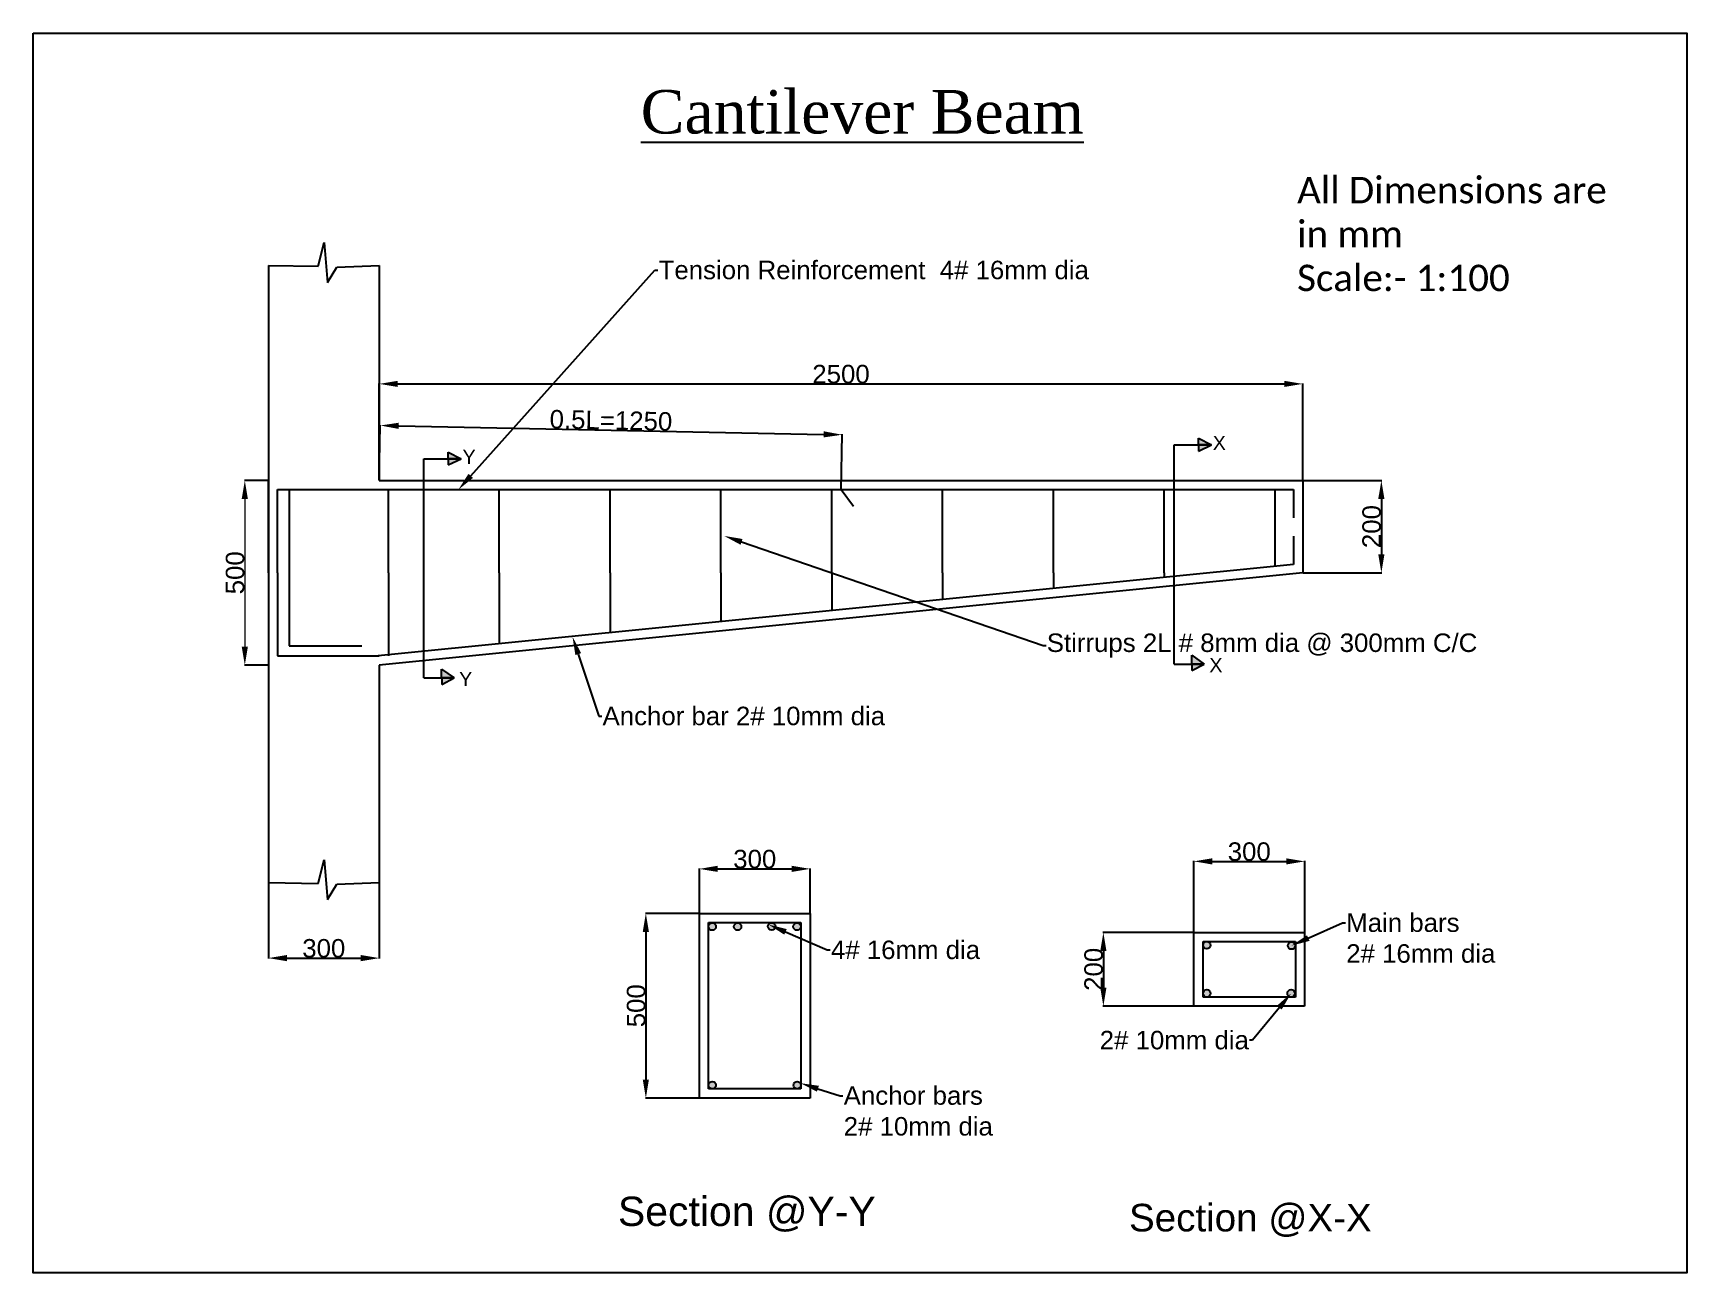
# Model space of a CAD drawing. Header units: millimetres. Extents: x 6235 to 48037, y -18077 to 8615.
# Drawn here: x 39727 to 44204, y -5173 to -1818 of the extents above; entities that cross this region are included whole.
import ezdxf
from ezdxf import colors
from ezdxf.entities.mleader import LeaderData, LeaderLine
from ezdxf.math import Vec2, Vec3

# ---------------------------------------------------------------- set-up
doc = ezdxf.new("R2010")
doc.units = ezdxf.units.MM
doc.header["$LTSCALE"] = 0.25
doc.styles.get("Standard").update_dxf_attribs({"font": 'arial.ttf'})
doc.dimstyles.new('ISO-25', dxfattribs={"dimtxt": 2.5, "dimasz": 2.5, "dimexe": 1.25, "dimexo": 0.625, "dimtad": 1, "dimtxsty": 'Standard', "dimcen": 2.5, "dimadec": 0, "dimazin": 0, "dimtfac": 1, "dimtmove": 0, "dimatfit": 3, "dimfxl": 1, "dimarcsym": 0})

msp = doc.modelspace()

# ---------------------------------------------------------------- texts
at = {"attachment_point": 1}
for s, width, gutter_width, insert, char_height in [('{\\fTimes New Roman|b0|i0|c0|p18;\\LCantilever Beam}', 4694.27108, 588.465, (41371.923, -1972.457), 117.69307), ('X', 90.70765, 191.008, (42920.186, -2908.398), 38.202), ('Y', 90.70765, 191.008, (40889.506, -2945.848), 38.202), ('X', 90.70765, 191.008, (42911.06, -3509.767), 38.202), ('Y', 90.70765, 191.008, (40880.38, -3547.217), 38.202), ('Section @Y-Y', 1358.96827, 19.841, (41310.225, -4967.068), 79.3656), ('Section @X-X', 1279.02932, 18.674, (42693.652, -4986.554), 74.69706)]:
    msp.add_mtext_dynamic_manual_height_columns(s, width=width, gutter_width=gutter_width, heights=[0], dxfattribs=dict(at, insert=insert, char_height=char_height))
at = {"lineweight": 5, "insert": (43148.674, -2207.774), "char_height": 71.25272, "attachment_point": 1}
msp.add_mtext_dynamic_manual_height_columns('{\\fCalibri|b0|i0|c0|p34;All Dimensions are in mm\\PScale:- 1:100}', width=874.49672, gutter_width=11.133, heights=[0], dxfattribs=at)

# ---------------------------------------------------------------- blocks, each defined once
blk = doc.blocks.new('*D67')
at = {"color": 0, "lineweight": -2, "transparency": 16777216}
for p, q in [((40664.1, -3028.3), (40664.1, -2766.4)), ((40714.1, -2767.7), (43114.1, -2767.7)), ((43164.1, -3028.3), (43164.1, -2766.4))]:
    blk.add_line(p, q, dxfattribs=at)
at = {"color": 0, "transparency": 16777216}
for points in [[(40714.1, -2759.4), (40714.1, -2776), (40664.1, -2767.7)], [(43114.1, -2759.4), (43114.1, -2776), (43164.1, -2767.7)]]:
    blk.add_solid(points, dxfattribs=at)
at = {"layer": 'Defpoints', "color": 0, "transparency": 16777216}
for p in [(43164.1, -2767.7), (40664.1, -3028.9), (43164.1, -3028.9)]:
    blk.add_point(p, dxfattribs=at)
at = {"color": 0, "transparency": 16777216, "insert": (41914.1, -2741.5), "char_height": 50, "attachment_point": 5}
blk.add_mtext('2500', dxfattribs=at)
blk = doc.blocks.new('*D68')
at = {"color": 0, "lineweight": -2, "transparency": 16777216}
for p, q in [((43164.7, -3028.9), (43377.9, -3028.9)), ((43376.7, -3078.9), (43376.7, -3228.9)), ((43164.7, -3278.9), (43377.9, -3278.9))]:
    blk.add_line(p, q, dxfattribs=at)
at = {"color": 0, "transparency": 16777216}
for points in [[(43368.3, -3078.9), (43385, -3078.9), (43376.7, -3028.9)], [(43368.3, -3228.9), (43385, -3228.9), (43376.7, -3278.9)]]:
    blk.add_solid(points, dxfattribs=at)
at = {"layer": 'Defpoints', "color": 0, "transparency": 16777216}
for p in [(43164.1, -3028.9), (43164.1, -3278.9), (43376.7, -3278.9)]:
    blk.add_point(p, dxfattribs=at)
at = {"color": 0, "transparency": 16777216, "insert": (43350.5, -3153.9), "char_height": 50, "attachment_point": 5, "rotation": 90}
blk.add_mtext('200', dxfattribs=at)
blk = doc.blocks.new('*D69')
at = {"color": 0, "lineweight": -2, "transparency": 16777216}
for p, q in [((40364.1, -4118), (40364.1, -4322.8)), ((40664.1, -4118), (40664.1, -4322.8)), ((40414.1, -4321.6), (40614.1, -4321.6))]:
    blk.add_line(p, q, dxfattribs=at)
at = {"color": 0, "transparency": 16777216}
for points in [[(40414.1, -4313.2), (40414.1, -4329.9), (40364.1, -4321.6)], [(40614.1, -4313.2), (40614.1, -4329.9), (40664.1, -4321.6)]]:
    blk.add_solid(points, dxfattribs=at)
at = {"layer": 'Defpoints', "color": 0, "transparency": 16777216}
for p in [(40364.1, -4117.4), (40664.1, -4117.4), (40664.1, -4321.6)]:
    blk.add_point(p, dxfattribs=at)
at = {"color": 0, "transparency": 16777216, "insert": (40514.1, -4295.4), "char_height": 50, "attachment_point": 5}
blk.add_mtext('300', dxfattribs=at)
blk = doc.blocks.new('*D70')
at = {"color": 0, "lineweight": -2, "transparency": 16777216}
for p, q in [((41530.6, -4199.8), (41530.6, -4078.8)), ((41580.6, -4080.1), (41780.6, -4080.1)), ((41830.6, -4199.8), (41830.6, -4078.8))]:
    blk.add_line(p, q, dxfattribs=at)
at = {"color": 0, "transparency": 16777216}
for points in [[(41580.6, -4071.7), (41580.6, -4088.4), (41530.6, -4080.1)], [(41780.6, -4071.7), (41780.6, -4088.4), (41830.6, -4080.1)]]:
    blk.add_solid(points, dxfattribs=at)
at = {"layer": 'Defpoints', "color": 0, "transparency": 16777216}
for p in [(41830.6, -4080.1), (41530.6, -4200.5), (41830.6, -4200.5)]:
    blk.add_point(p, dxfattribs=at)
at = {"color": 0, "transparency": 16777216, "insert": (41680.6, -4053.9), "char_height": 50, "attachment_point": 5}
blk.add_mtext('300', dxfattribs=at)
blk = doc.blocks.new('*D71')
at = {"color": 0, "lineweight": -2, "transparency": 16777216}
for p, q in [((41530, -4200.5), (41384.6, -4200.5)), ((41385.8, -4250.5), (41385.8, -4650.5)), ((41530, -4700.5), (41384.6, -4700.5))]:
    blk.add_line(p, q, dxfattribs=at)
at = {"color": 0, "transparency": 16777216}
for points in [[(41377.5, -4250.5), (41394.1, -4250.5), (41385.8, -4200.5)], [(41377.5, -4650.5), (41394.1, -4650.5), (41385.8, -4700.5)]]:
    blk.add_solid(points, dxfattribs=at)
at = {"layer": 'Defpoints', "color": 0, "transparency": 16777216}
for p in [(41530.6, -4200.5), (41385.8, -4700.5), (41530.6, -4700.5)]:
    blk.add_point(p, dxfattribs=at)
at = {"color": 0, "transparency": 16777216, "insert": (41359.7, -4450.5), "char_height": 50, "attachment_point": 5, "rotation": 90}
blk.add_mtext('500', dxfattribs=at)
blk = doc.blocks.new('*D73')
at = {"color": 0, "lineweight": -2, "transparency": 16777216}
for p, q in [((42869.1, -4251.3), (42869.1, -4058.6)), ((42919.1, -4059.8), (43119.1, -4059.8)), ((43169.1, -4251.3), (43169.1, -4058.6))]:
    blk.add_line(p, q, dxfattribs=at)
at = {"color": 0, "transparency": 16777216}
for points in [[(42919.1, -4051.5), (42919.1, -4068.2), (42869.1, -4059.8)], [(43119.1, -4051.5), (43119.1, -4068.2), (43169.1, -4059.8)]]:
    blk.add_solid(points, dxfattribs=at)
at = {"layer": 'Defpoints', "color": 0, "transparency": 16777216}
for p in [(43169.1, -4059.8), (42869.1, -4252), (43169.1, -4252)]:
    blk.add_point(p, dxfattribs=at)
at = {"color": 0, "transparency": 16777216, "insert": (43019.1, -4033.7), "char_height": 50, "attachment_point": 5}
blk.add_mtext('300', dxfattribs=at)
blk = doc.blocks.new('*D74')
at = {"color": 0, "lineweight": -2, "transparency": 16777216}
for p, q in [((42868.4, -4252), (42622.9, -4252)), ((42624.2, -4302), (42624.2, -4402)), ((42868.4, -4452), (42622.9, -4452))]:
    blk.add_line(p, q, dxfattribs=at)
at = {"color": 0, "transparency": 16777216}
for points in [[(42615.9, -4302), (42632.5, -4302), (42624.2, -4252)], [(42615.9, -4402), (42632.5, -4402), (42624.2, -4452)]]:
    blk.add_solid(points, dxfattribs=at)
at = {"layer": 'Defpoints', "color": 0, "transparency": 16777216}
for p in [(42869.1, -4252), (42624.2, -4452), (42869.1, -4452)]:
    blk.add_point(p, dxfattribs=at)
at = {"color": 0, "transparency": 16777216, "insert": (42598, -4352), "char_height": 50, "attachment_point": 5, "rotation": 90}
blk.add_mtext('200', dxfattribs=at)
blk = doc.blocks.new('*D75')
at = {"color": 0, "lineweight": -2, "transparency": 16777216}
for p, q in [((40363.4, -3028.9), (40299, -3028.9)), ((40363.4, -3528.9), (40299, -3528.9))]:
    blk.add_line(p, q, dxfattribs=at)
at = {"color": 0, "lineweight": 9, "transparency": 16777216}
blk.add_line((40300.3, -3078.9), (40300.3, -3478.9), dxfattribs=at)
at = {"color": 0, "transparency": 16777216}
for points in [[(40291.9, -3078.9), (40308.6, -3078.9), (40300.3, -3028.9)], [(40291.9, -3478.9), (40308.6, -3478.9), (40300.3, -3528.9)]]:
    blk.add_solid(points, dxfattribs=at)
at = {"layer": 'Defpoints', "color": 0, "transparency": 16777216}
for p in [(40364.1, -3028.9), (40300.3, -3528.9), (40364.1, -3528.9)]:
    blk.add_point(p, dxfattribs=at)
at = {"color": 0, "transparency": 16777216, "insert": (40274.1, -3278.9), "char_height": 50, "attachment_point": 5, "rotation": 90}
blk.add_mtext('500', dxfattribs=at)
blk = doc.blocks.new('*D79')
at = {"color": 0, "lineweight": -2, "transparency": 16777216}
for p, q in [((40664.1, -3028.3), (40667.1, -2879)), ((40717, -2881.3), (41867, -2904.3)), ((41914.1, -3053.3), (41917.1, -2904))]:
    blk.add_line(p, q, dxfattribs=at)
at = {"color": 0, "transparency": 16777216}
for points in [[(40717.2, -2872.9), (40716.9, -2889.6), (40667, -2880.3)], [(41867.2, -2895.9), (41866.9, -2912.6), (41917, -2905.3)]]:
    blk.add_solid(points, dxfattribs=at)
at = {"layer": 'Defpoints', "color": 0, "transparency": 16777216}
for p in [(41917, -2905.3), (40664.1, -3028.9), (41914.1, -3053.9)]:
    blk.add_point(p, dxfattribs=at)
at = {"color": 0, "transparency": 16777216, "insert": (41291.4, -2866.6), "char_height": 50, "attachment_point": 5, "rotation": 358.8542}
blk.add_mtext('0.5L=1250', dxfattribs=at)

# ---------------------------------------------------------------- dimensions: what is measured, and where the dimension line sits
for base, p1, p2, picture, middle in [((43164.067, -2767.692), (40664.067, -3028.896), (43164.067, -3028.896), '*D67', (41914.067, -2767.692)), ((41830.606, -4080.053), (41530.606, -4200.462), (41830.606, -4200.462), '*D70', (41680.606, -4080.053))]:
    dim = msp.add_linear_dim(base=base, p1=p1, p2=p2, dimstyle='ISO-25', override={"dimtxt": 50, "dimasz": 50})
    dim.commit()
    dim.dimension.update_dxf_attribs({"geometry": picture, "text_midpoint": middle, "dimtype": 160})
dim = msp.add_linear_dim(base=(41917.037, -2905.269), p1=(40664.067, -3028.896), p2=(41914.065, -3053.896), angle=358.854235, text='0.5L=1250', dimstyle='ISO-25', override={"dimtxt": 50, "dimasz": 50})
dim.commit()
dim.dimension.update_dxf_attribs({"geometry": '*D79', "text_midpoint": (41290.907, -2892.747), "dimtype": 161})
for base, p1, p2, override, picture, middle in [((40300.275, -3528.896), (40364.067, -3028.896), (40364.067, -3528.896), {"dimtxt": 50, "dimasz": 50, "dimlwd": 9}, '*D75', (40274.122, -3278.896)), ((41385.806, -4700.462), (41530.606, -4200.462), (41530.606, -4700.462), {"dimtxt": 50, "dimasz": 50}, '*D71', (41359.653, -4450.462)), ((42624.195, -4451.972), (42869.058, -4251.972), (42869.058, -4451.972), {"dimtxt": 50, "dimasz": 50}, '*D74', (42598.041, -4351.972))]:
    dim = msp.add_linear_dim(base=base, p1=p1, p2=p2, angle=90, dimstyle='ISO-25', override=override)
    dim.commit()
    dim.dimension.update_dxf_attribs({"geometry": picture, "text_midpoint": middle})
dim = msp.add_linear_dim(base=(43376.683, -3278.896), p1=(43164.067, -3028.896), p2=(43164.067, -3278.896), angle=90, text='200', dimstyle='ISO-25', override={"dimtxt": 50, "dimasz": 50})
dim.commit()
dim.dimension.update_dxf_attribs({"geometry": '*D68', "text_midpoint": (43350.529, -3153.896)})
for base, p1, p2, picture, middle in [((43169.058, -4059.845), (42869.058, -4251.972), (43169.058, -4251.972), '*D73', (43019.058, -4033.674)), ((40664.067, -4321.563), (40364.067, -4117.392), (40664.067, -4117.392), '*D69', (40514.067, -4295.393))]:
    dim = msp.add_linear_dim(base=base, p1=p1, p2=p2, dimstyle='ISO-25', override={"dimtxt": 50, "dimasz": 50})
    dim.commit()
    dim.dimension.update_dxf_attribs({"geometry": picture, "text_midpoint": middle})

# ---------------------------------------------------------------- hatches: boundary and pattern name
h = msp.add_hatch(color=256)
h.dxf.hatch_style = 1
h.paths.add_polyline_path([(40851.017, -2952.302), (40851.017, -2970.121), (40885.976, -2970.121)])
h.paths.add_polyline_path([(40885.976, -2970.121), (40851.017, -2970.121), (40851.017, -2987.121)])
h.paths.add_polyline_path([(40832.914, -3539.368), (40832.914, -3563.35), (40866.576, -3563.35)])
h.paths.add_polyline_path([(40866.576, -3563.35), (40833.309, -3563.35), (40833.309, -3581.091)])
h = msp.add_hatch(color=256)
h.dxf.hatch_style = 1
h.paths.add_polyline_path([(42881.697, -2914.852), (42881.697, -2932.671), (42916.656, -2932.671)])
h.paths.add_polyline_path([(42916.656, -2932.671), (42881.697, -2932.671), (42881.697, -2949.671)])
h.paths.add_polyline_path([(42863.594, -3501.918), (42863.594, -3525.9), (42897.256, -3525.9)])
h.paths.add_polyline_path([(42897.256, -3525.9), (42863.989, -3525.9), (42863.989, -3543.641)])
h = msp.add_hatch(color=256)
h.dxf.hatch_style = 1
h.paths.add_polyline_path([(41575.606, -4236.321, 1), (41555.606, -4236.321, 1)])
h.paths.add_polyline_path([(41644.209, -4236.369, 1), (41624.209, -4236.369, 1)])
h.paths.add_polyline_path([(41736.45, -4235.877, 1), (41716.45, -4235.877, 1)])
h.paths.add_polyline_path([(41805.013, -4236.369, 1), (41785.013, -4236.369, 1)])
h.paths.add_polyline_path([(41555.606, -4665.462, 1), (41575.606, -4665.462, 1)])
h.paths.add_polyline_path([(41785.509, -4665.462, 1), (41805.509, -4665.462, 1)])
h = msp.add_hatch(color=256)
h.dxf.hatch_style = 1
h.paths.add_polyline_path([(42914.058, -4286.784, 0.3584291), (42905.987, -4276.972), (42902.129, -4276.972, 0.3584291), (42894.058, -4286.784, 1)])
h.paths.add_polyline_path([(42914.058, -4416.972, 1), (42894.058, -4416.972, 1)])
h.paths.add_polyline_path([(43143.308, -4287.834, 1), (43123.308, -4287.834, 1)])
h.paths.add_polyline_path([(43122.257, -4416.972, 1), (43142.257, -4416.972, 1)])

# ---------------------------------------------------------------- linework, layer by layer
for p, q in [((40498.499, -2449.212), (40515.402, -2385.029)), ((40515.402, -2385.029), (40524.416, -2493.127)), ((40364.067, -2447.182), (40364.067, -4117.392)), ((40364.067, -2447.182), (40498.499, -2449.212)), ((40524.416, -2493.127), (40549.206, -2451.464)), ((40549.206, -2451.464), (40664.067, -2447.182)), ((40664.067, -2447.182), (40664.067, -3028.896)), ((40851.017, -2970.121), (40851.017, -2952.302)), ((40851.017, -2952.302), (40885.976, -2970.121)), ((42815.774, -3525.9), (42815.774, -2932.671)), ((42815.774, -2932.671), (42916.656, -2932.671)), ((42881.697, -2932.671), (42881.697, -2914.852)), ((42881.697, -2914.852), (42916.656, -2932.671)), ((42916.656, -2932.671), (42881.697, -2932.671)), ((42881.697, -2932.671), (42881.697, -2932.671)), ((42881.697, -2932.671), (42881.697, -2949.671)), ((42881.697, -2949.671), (42916.656, -2932.671)), ((40785.094, -3563.35), (40785.094, -2970.121)), ((40785.094, -2970.121), (40885.976, -2970.121)), ((40885.976, -2970.121), (40851.017, -2970.121)), ((40851.017, -2970.121), (40851.017, -2970.121)), ((40851.017, -2970.121), (40851.017, -2987.121)), ((40851.017, -2987.121), (40885.976, -2970.121)), ((40364.067, -3278.896), (40364.067, -3028.896)), ((40664.067, -3028.896), (43164.067, -3028.896)), ((43164.067, -3028.896), (43164.067, -3278.896)), ((40389.067, -3053.896), (40664.067, -3053.896)), ((40389.067, -3278.896), (40389.067, -3053.896)), ((40419.929, -3053.896), (40419.929, -3476.664)), ((40664.067, -3053.896), (43139.067, -3053.896)), ((40689.067, -3278.896), (40689.067, -3053.896)), ((40989.067, -3278.896), (40989.067, -3053.896)), ((41289.067, -3278.896), (41289.067, -3053.896)), ((41589.067, -3278.896), (41589.067, -3053.896)), ((41889.067, -3278.896), (41889.067, -3053.896)), ((41914.065, -3053.896), (41947.999, -3098.239)), ((42189.067, -3278.896), (42189.067, -3053.896)), ((42489.067, -3278.896), (42489.067, -3053.896)), ((42789.067, -3278.896), (42789.067, -3053.896)), ((43089.067, -3261.271), (43089.067, -3053.896)), ((43139.067, -3053.896), (43139.067, -3130.083)), ((43139.067, -3180.083), (43139.067, -3256.271)), ((43139.067, -3256.271), (40661.579, -3504.02)), ((40364.067, -3278.896), (40364.067, -3528.896)), ((40389.067, -3278.896), (40389.067, -3503.896)), ((43164.067, -3278.896), (40664.067, -3528.896)), ((40689.067, -3278.896), (40689.067, -3503.896)), ((40989.067, -3278.896), (40989.067, -3471.271)), ((41289.067, -3278.896), (41289.067, -3441.271)), ((41589.067, -3278.896), (41589.067, -3411.271)), ((41889.067, -3278.896), (41889.067, -3381.271)), ((42189.067, -3278.896), (42189.067, -3351.271)), ((42489.067, -3278.896), (42489.067, -3321.271)), ((42789.067, -3278.896), (42789.067, -3291.271)), ((40419.929, -3476.664), (40617.043, -3476.664)), ((40389.067, -3503.896), (40664.067, -3503.896)), ((40664.067, -3528.896), (40664.067, -4117.392)), ((42815.774, -3525.9), (42897.256, -3525.9)), ((42863.594, -3525.9), (42863.594, -3501.918)), ((42863.594, -3501.918), (42897.256, -3525.9)), ((42897.256, -3525.9), (42863.989, -3525.9)), ((42863.989, -3525.9), (42863.989, -3543.641)), ((42863.989, -3543.641), (42897.256, -3525.9)), ((40785.094, -3563.35), (40866.576, -3563.35)), ((40832.914, -3563.35), (40832.914, -3539.368)), ((40832.914, -3539.368), (40866.576, -3563.35)), ((40866.576, -3563.35), (40833.309, -3563.35)), ((40833.309, -3563.35), (40833.309, -3581.091)), ((40833.309, -3581.091), (40866.576, -3563.35)), ((40498.499, -4119.422), (40515.402, -4055.238)), ((40515.402, -4055.238), (40524.416, -4163.336)), ((40364.067, -4117.392), (40498.499, -4119.422)), ((40549.206, -4121.674), (40664.067, -4117.392)), ((40524.416, -4163.336), (40549.206, -4121.674)), ((41530.606, -4200.462), (41830.606, -4200.462)), ((41530.606, -4700.462), (41530.606, -4200.462)), ((41830.606, -4200.462), (41830.606, -4700.462)), ((41555.606, -4225.462), (41805.606, -4225.462)), ((41555.606, -4675.462), (41555.606, -4225.462)), ((41805.606, -4225.462), (41805.606, -4675.462)), ((42869.058, -4251.972), (43169.058, -4251.972)), ((42869.058, -4451.972), (42869.058, -4251.972)), ((43169.058, -4251.972), (43169.058, -4451.972)), ((42894.058, -4426.972), (42894.058, -4276.972)), ((42894.058, -4276.972), (43144.058, -4276.972)), ((43144.058, -4276.972), (43144.058, -4426.972)), ((43144.058, -4426.972), (42894.058, -4426.972)), ((43169.058, -4451.972), (42869.058, -4451.972)), ((41805.606, -4675.462), (41555.606, -4675.462)), ((41830.606, -4700.462), (41530.606, -4700.462))]:
    msp.add_line(p, q)
msp.add_lwpolyline([(39727.173, -1818.412), (44203.775, -1818.412), (44203.775, -5173.466), (39727.173, -5173.466)], close=True)
for centre in [(41565.606, -4236.321), (41634.209, -4236.369), (41726.45, -4235.877), (41795.013, -4236.369), (42904.058, -4286.784), (43133.308, -4287.834), (42904.058, -4416.972), (43132.257, -4416.972), (41565.606, -4665.462), (41795.509, -4665.462)]:
    msp.add_circle(centre, 10)

msp.set_redraw_order([(e.dxf.handle, doc.entitydb.next_handle()) for e in msp.query("TEXT MTEXT ATTDEF DIMENSION ARC_DIMENSION")])  # texts and dimensions are drawn at this point

# ---------------------------------------------------------------- leaders
ml = msp.add_multileader_mtext('Standard')
ml.set_content('Tension Reinforcement  4# 16mm dia', color=256)
ml.set_leader_properties()
ml.build(insert=Vec2(0, 0))
ml.multileader.update_dxf_attribs({"arrow_head_size": 50})
ctx = ml.context
ctx.base_point, ctx.char_height, ctx.arrow_head_size, ctx.plane_origin = Vec3(41418.385, -2459.828), 50, 50, Vec3(40878.408, -3053.896)
notes = []
notes.append((ctx, [(0, (1, 1, 0), (41410.385, -2459.828), (1, 0), 8, [(0, [(40878.408, -3053.896)], 0, [])])]))
ctx.mtext.insert, ctx.mtext.flow_direction = Vec3(41420.385, -2434.402), 5
ml = msp.add_multileader_mtext('Standard')
ml.set_content('Stirrups 2L # 8mm dia @ 300mm C/C', color=256)
ml.set_leader_properties()
ml.build(insert=Vec2(0, 0))
ml.multileader.update_dxf_attribs({"arrow_head_size": 50})
ctx = ml.context
ctx.base_point, ctx.char_height, ctx.arrow_head_size, ctx.plane_origin = Vec3(42469.042, -3475.506), 50, 50, Vec3(41597.526, -3179.003)
notes.append((ctx, [(0, (1, 1, 0), (42461.042, -3475.506), (1, 0), 8, [(0, [(41597.526, -3179.003)], 0, [])])]))
ctx.mtext.insert, ctx.mtext.flow_direction = Vec3(42471.042, -3443.156), 5
ml = msp.add_multileader_mtext('Standard')
ml.set_content('Anchor bar 2# 10mm dia', color=256)
ml.set_leader_properties()
ml.build(insert=Vec2(0, 0))
ml.multileader.update_dxf_attribs({"arrow_head_size": 50})
ctx = ml.context
ctx.base_point, ctx.char_height, ctx.arrow_head_size, ctx.plane_origin = Vec3(41266.622, -3666.728), 50, 50, Vec3(41187.099, -3451.468)
notes.append((ctx, [(0, (1, 1, 0), (41258.622, -3666.728), (1, 0), 8, [(0, [(41187.099, -3451.468)], 0, [])])]))
ctx.mtext.insert, ctx.mtext.flow_direction = Vec3(41268.622, -3641.302), 5
ml = msp.add_multileader_mtext('Standard')
ml.set_content('Main bars\\P2# 16mm dia', color=256)
ml.set_leader_properties()
ml.build(insert=Vec2(0, 0))
ml.multileader.update_dxf_attribs({"arrow_head_size": 50})
ctx = ml.context
ctx.base_point, ctx.char_height, ctx.arrow_head_size, ctx.plane_origin = Vec3(43279.615, -4226.067), 50, 50, Vec3(43133.308, -4287.834)
notes.append((ctx, [(0, (1, 1, 0), (43271.615, -4226.067), (1, 0), 8, [(0, [(43133.308, -4287.834)], 0, [])])]))
ctx.mtext.insert, ctx.mtext.flow_direction = Vec3(43281.615, -4200.641), 5
ml = msp.add_multileader_mtext('Standard')
ml.set_content('4# 16mm dia', color=256)
ml.set_leader_properties()
ml.build(insert=Vec2(0, 0))
ml.multileader.update_dxf_attribs({"arrow_head_size": 50})
ctx = ml.context
ctx.base_point, ctx.char_height, ctx.arrow_head_size, ctx.plane_origin = Vec3(41884.797, -4299.566), 50, 50, Vec3(41717.899, -4230.691)
notes.append((ctx, [(0, (1, 1, 0), (41876.797, -4299.566), (1, 0), 8, [(0, [(41717.899, -4230.691)], 0, [])])]))
ctx.mtext.insert, ctx.mtext.flow_direction = Vec3(41886.797, -4274.14), 5
ml = msp.add_multileader_mtext('Standard')
ml.set_content('2# 10mm dia', color=256)
ml.set_leader_properties()
ml.build(insert=Vec2(0, 0))
ml.multileader.update_dxf_attribs({"arrow_head_size": 50})
ctx = ml.context
ctx.base_point, ctx.char_height, ctx.arrow_head_size, ctx.plane_origin = Vec3(42617.277, -4543.828), 50, 50, Vec3(43132.257, -4416.972)
ctx.text_align_type = 2
notes.append((ctx, [(0, (1, 1, 0), (43028.049, -4543.828), (-1, 0), 8, [(0, [(43132.257, -4416.972)], 0, [])])]))
ctx.mtext.insert, ctx.mtext.alignment, ctx.mtext.flow_direction = Vec3(43018.049, -4518.402), 3, 5
ml = msp.add_multileader_mtext('Standard')
ml.set_content('Anchor bars\\P2# 10mm dia', color=256)
ml.set_leader_properties()
ml.build(insert=Vec2(0, 0))
ml.multileader.update_dxf_attribs({"arrow_head_size": 50})
ctx = ml.context
ctx.base_point, ctx.char_height, ctx.arrow_head_size, ctx.plane_origin = Vec3(41919.406, -4693.825), 50, 50, Vec3(41803.911, -4660.039)
notes.append((ctx, [(0, (1, 1, 0), (41911.406, -4693.825), (1, 0), 8, [(0, [(41803.911, -4660.039)], 0, [])])]))
ctx.mtext.insert, ctx.mtext.flow_direction = Vec3(41921.406, -4668.399), 5
for ctx, leaders in notes:
    for number, flags, end, landing, length, lines in leaders:
        leader = LeaderData()
        leader.index, (leader.has_last_leader_line, leader.has_dogleg_vector, leader.attachment_direction) = number, flags
        leader.last_leader_point, leader.dogleg_vector, leader.dogleg_length = Vec3(end), Vec3(landing), length
        for number, points, colour, breaks in lines:
            line = LeaderLine()
            line.index, line.vertices, line.color, line.breaks = number, Vec3.list(points), colors.encode_raw_color(colour), breaks
            leader.lines.append(line)
        ctx.leaders.append(leader)

doc.saveas('drawing.dxf')
